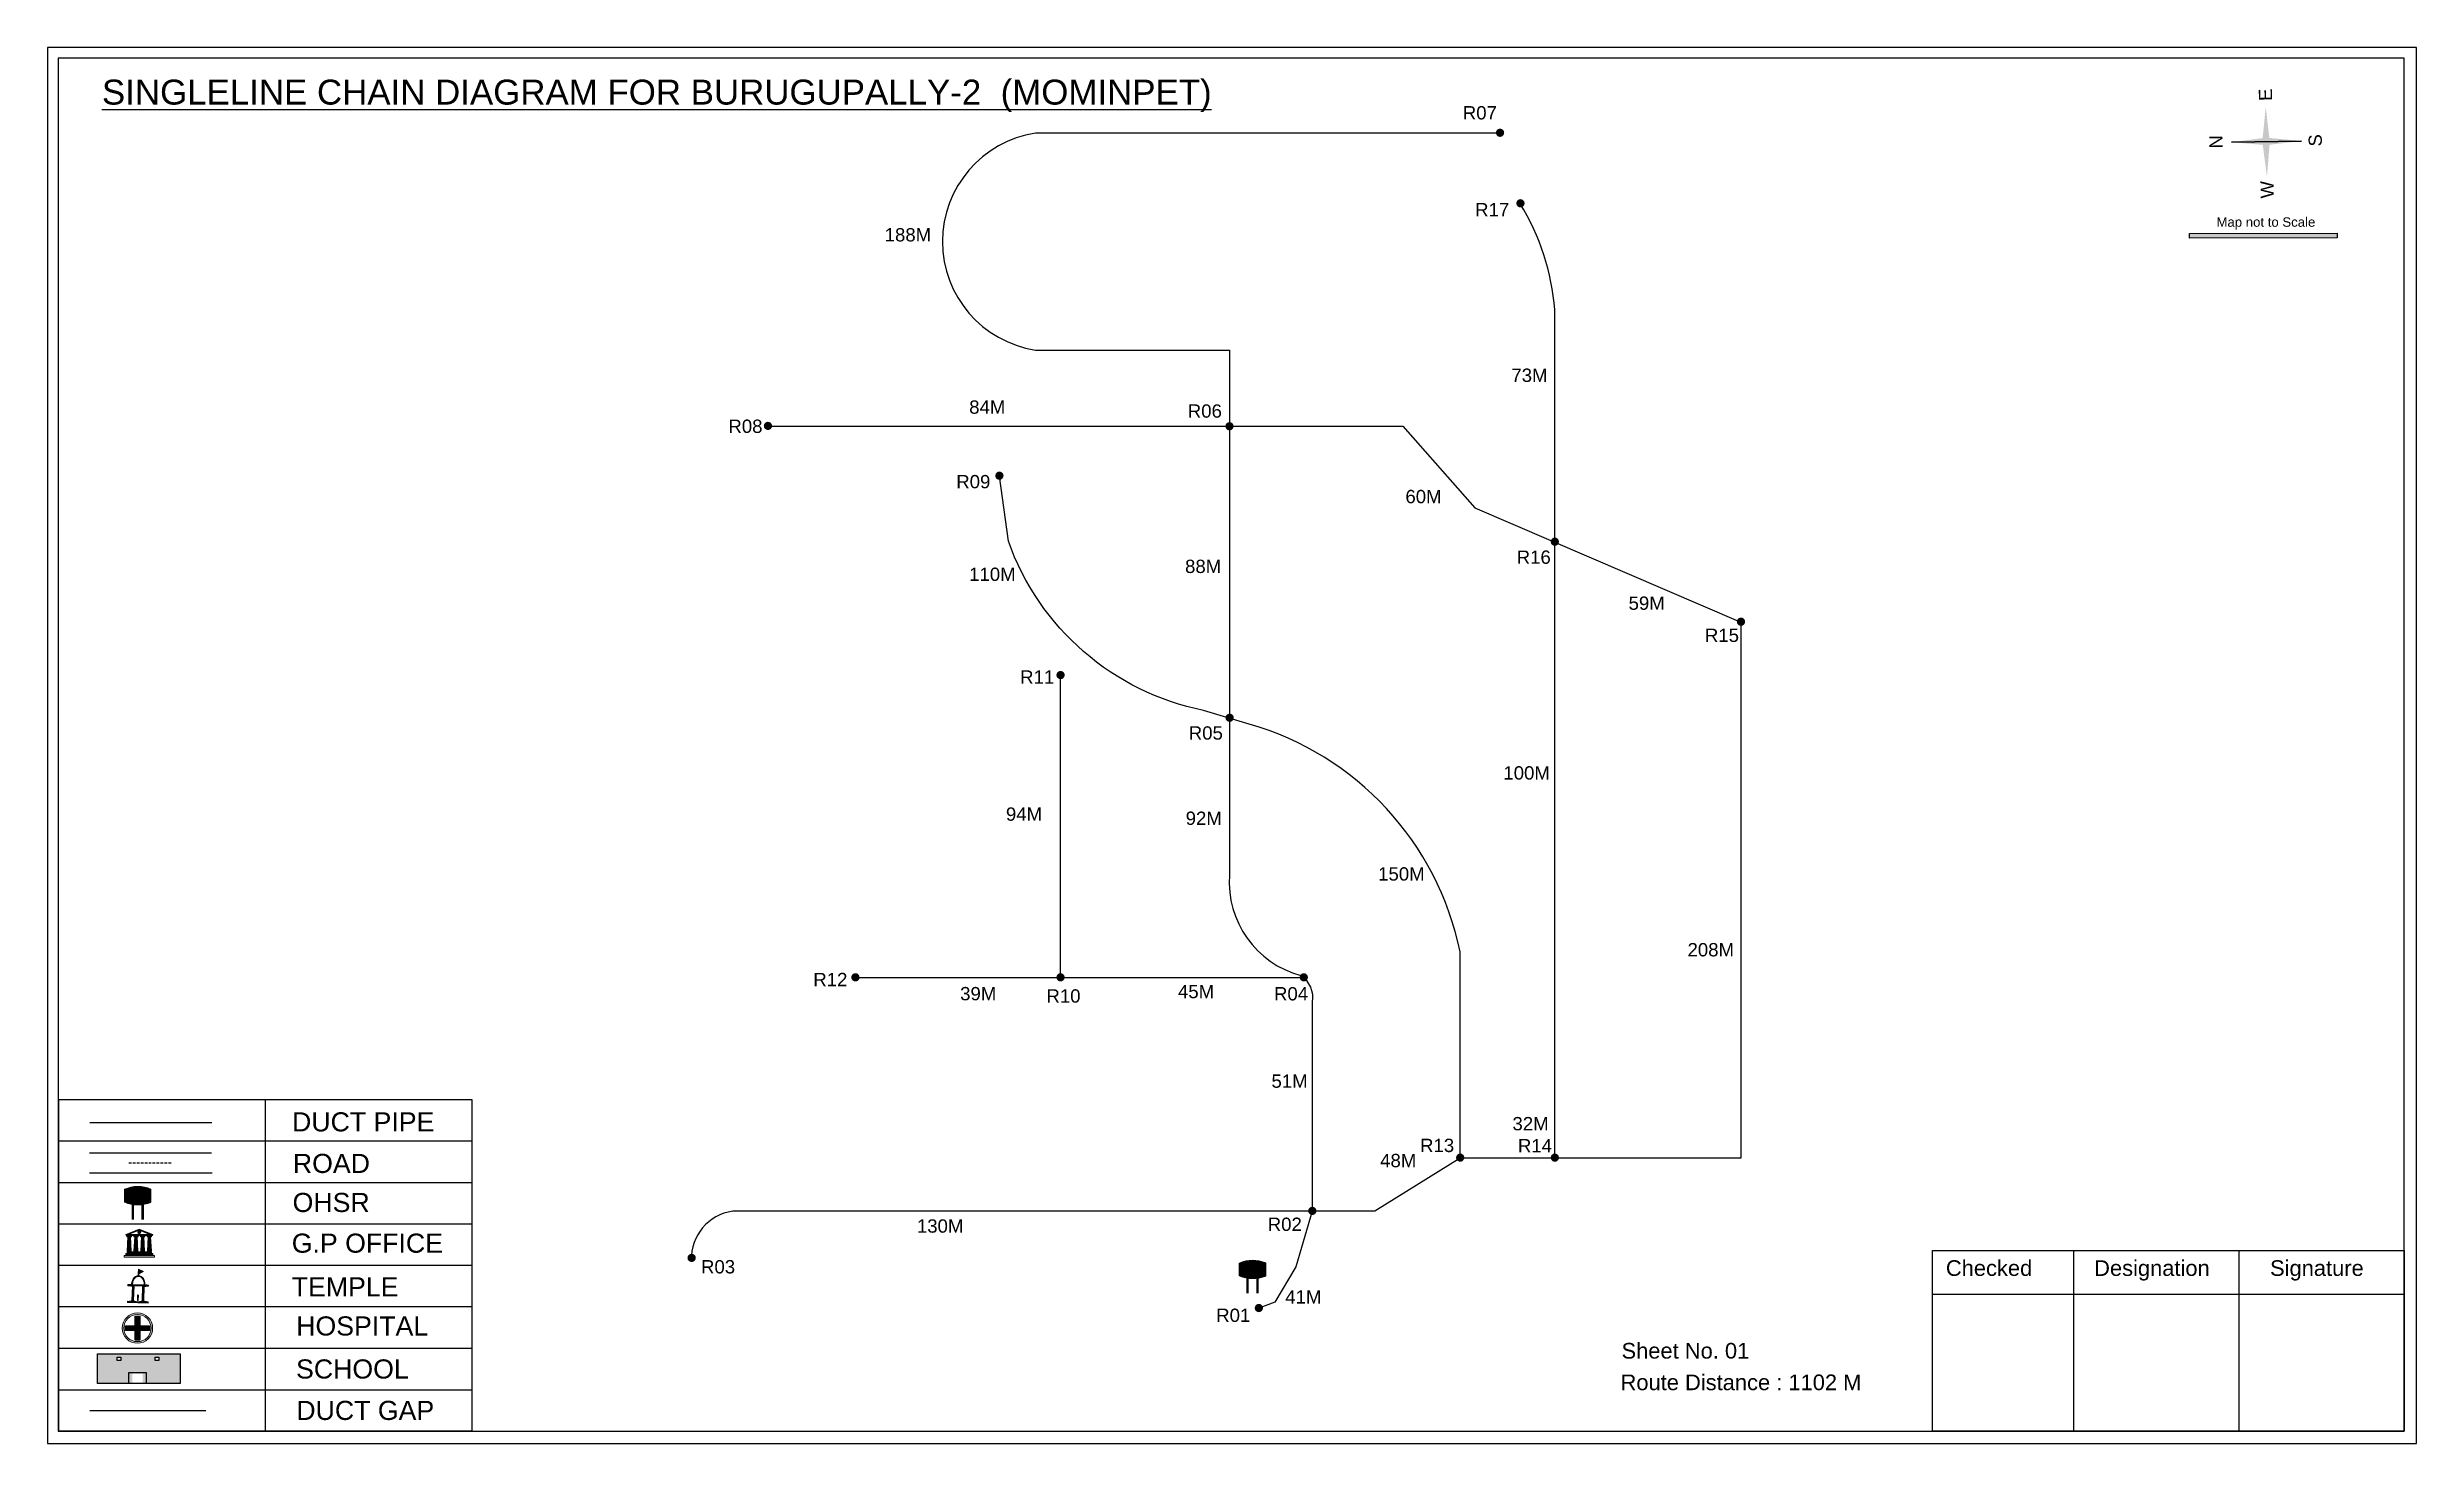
# Model space of a CAD drawing. Header units: inches. Extents: x 1684 to 5443, y 643 to 3286.
# Drawn here: x 1691 to 2581, y 2011 to 2535 of the extents above; entities that cross this region are included whole.
import ezdxf

# ---------------------------------------------------------------- set-up
doc = ezdxf.new("R2010")
doc.units = ezdxf.units.IN
doc.header["$MEASUREMENT"] = 0
doc.linetypes.add('DASHEDX2', pattern=[1.5, 1, -0.5])
for name, color, linetype in [('LANDMARK', 7, 'Continuous'), ('OHT', 7, 'Continuous'), ('pipe', 5, 'Continuous')]:
    doc.layers.add(name, color=color, linetype=linetype)
doc.styles.get("Standard").update_dxf_attribs({"font": 'arial.ttf'})

msp = doc.modelspace()

# ---------------------------------------------------------------- texts
at = {"color": 242, "true_color": 0xcd2027}
msp.add_text('%%USINGLELINE CHAIN DIAGRAM FOR BURUGUPALLY-2  (MOMINPET)', height=9.375, dxfattribs=at).set_placement((1711.08, 2513.58))
for s, p in [('E', (2526.44, 2514.98)), ('N', (2507.86, 2497.13)), ('S', (2545.14, 2497.88)), ('W', (2527.09, 2478.38))]:
    msp.add_text(s, height=4.95, rotation=91.00631).set_placement(p)
for s, height, p in [('R07', 5, (2222.37, 2508)), ('R17', 5, (2227, 2471.61)), ('188M', 5, (2005.15, 2462.17)), ('Map not to Scale', 3.5424, (2505.53, 2467.69)), ('73M', 5, (2240.62, 2409.41)), ('R08', 5, (1946.44, 2390.24)), ('84M', 5, (2036.91, 2397.45)), ('R06', 5, (2119.04, 2395.97)), ('R09', 5, (2032.05, 2369.44)), ('60M', 5, (2200.8, 2363.84)), ('88M', 5, (2118.01, 2337.62)), ('R16', 5, (2242.61, 2341.07)), ('110M', 5, (2036.88, 2334.64)), ('59M', 5, (2284.65, 2323.79)), ('R15', 5, (2313.32, 2311.72)), ('R11', 5, (2056.05, 2296.04)), ('R05', 5, (2119.41, 2275.02)), ('100M', 5, (2237.61, 2260.03)), ('94M', 5, (2050.71, 2244.55)), ('92M', 5, (2118.24, 2242.98)), ('150M', 5, (2190.55, 2222.07)), ('208M', 5, (2306.79, 2193.6)), ('R12', 5, (1978.34, 2182.4)), ('39M', 5, (2033.51, 2177.1)), ('R10', 5, (2065.93, 2176.23)), ('45M', 5, (2115.35, 2177.9)), ('R04', 5, (2151.43, 2177.06)), ('51M', 5, (2150.48, 2144.23)), ('DUCT PIPE', 7.178, (1782.5, 2127.85)), ('32M', 5, (2241.02, 2128.26)), ('ROAD ', 7.178, (1782.81, 2112.24)), ('48M', 5, (2191.3, 2114.41)), ('R13', 5, (2206.3, 2120.1)), ('R14', 5, (2243.08, 2119.99)), ('OHSR', 7.178, (1782.71, 2097.57)), ('130M', 5, (2017.26, 2089.81)), ('R02', 5, (2149.07, 2090.46)), ('G.P OFFICE', 7.178, (1782.39, 2082.28)), ('R03', 5, (1936.15, 2074.5)), ('Checked', 5.886, (2403.86, 2073.57)), ('Designation', 5.886, (2459.56, 2073.57)), ('Signature', 5.886, (2525.66, 2073.57)), ('TEMPLE', 7.178, (1782.38, 2065.87)), ('41M', 5, (2155.67, 2063.18)), ('HOSPITAL', 7.178, (1784.06, 2051.18)), ('R01', 5, (2129.72, 2056.28)), ('Sheet No. 01', 5.886, (2282, 2042.51)), ('SCHOOL', 7.178, (1784, 2035.02)), ('Route Distance : 1102 M', 5.886, (2281.63, 2030.64)), ('DUCT GAP', 7.178, (1784.11, 2019.46))]:
    msp.add_text(s, height=height).set_placement(p)

# ---------------------------------------------------------------- blocks, each defined once
blk = doc.blocks.new('OHT')
at = {"linetype": 'Continuous', "lineweight": 0, "true_color": 0x0ffffc}
blk.add_hatch(color=4, dxfattribs=at).paths.add_polyline_path([(0.012, 1), (0, 1, 0.101323), (-0.4, 0.916), (-0.4, 0.525, 0.194075), (0.399, 0.521), (0.399, 0.921, 0.097877)])
at = {"color": 4, "linetype": 'Continuous', "lineweight": 0, "true_color": 0x0ffffc, "flags": 128}
for points in [[(-0.4, 0.525), (-0.4, 0.916)], [(0.399, 0.521), (0.399, 0.921)]]:
    blk.add_lwpolyline(points, dxfattribs=at)
at = {"color": 4, "linetype": 'Continuous', "lineweight": 0, "true_color": 0x0ffffc, "const_width": 0.075, "flags": 128}
for points in [[(-0.15, 0), (-0.15, 0.475)], [(0.15, 0), (0.15, 0.473)]]:
    blk.add_lwpolyline(points, dxfattribs=at)
at = {"color": 4, "linetype": 'Continuous', "lineweight": 0, "true_color": 0x0ffffc}
for centre, radius, start, end in [((0.006, -0.019), 1.019, 67.31091, 113.47108), ((0.004, 1.513), 1.068, 247.76824, 291.70073)]:
    blk.add_arc(centre, radius, start, end, dxfattribs=at)
blk = doc.blocks.new('Government_Office')
at = {"linetype": 'Continuous', "lineweight": 0, "true_color": 0xff0000}
h = blk.add_hatch(color=1, dxfattribs=at)
h.paths.add_polyline_path([(0.44, 0.72), (0.45, 0.75), (0, 0.93), (-0.45, 0.75), (-0.44, 0.72)])
h.paths.add_polyline_path([(0.355, 0.75), (-0.355, 0.75), (0, 0.9)], flags=16)
h.paths.add_polyline_path([(0, 0.778, -1), (0, 0.872, -1)], flags=0)
h = blk.add_hatch(color=1, dxfattribs=at)
edge = h.paths.add_edge_path()
edge.add_arc((0, 0.825), 0.0467, 90, 270)
edge.add_arc((0, 0.825), 0.0467, 270, 450)
for points in [[(-0.5, 0.05), (0.5, 0.05), (0.5, 0), (-0.5, 0)], [(-0.45, 0.075), (-0.45, 0.12), (0.45, 0.12), (0.45, 0.075)], [(-0.4, 0.14), (-0.4, 0.18), (0.4, 0.18), (0.4, 0.14)]]:
    blk.add_hatch(color=1, dxfattribs=at).paths.add_polyline_path(points)
h = blk.add_hatch(color=1, dxfattribs=at)
edge = h.paths.add_edge_path()
edge.add_line((-0.27, 0.195), (-0.295, 0.675))
edge.add_line((-0.295, 0.675), (-0.29, 0.675))
edge.add_arc((-0.278, 0.688), 0.0176, 225.30401, 441.56588)
edge.add_line((-0.275, 0.705), (-0.395, 0.705))
edge.add_arc((-0.392, 0.688), 0.0176, 98.43412, 314.69599)
edge.add_line((-0.38, 0.675), (-0.375, 0.675))
edge.add_line((-0.375, 0.675), (-0.4, 0.195))
edge.add_line((-0.4, 0.195), (-0.27, 0.195))
h = blk.add_hatch(color=1, dxfattribs=at)
edge = h.paths.add_edge_path()
edge.add_line((-0.047, 0.195), (-0.072, 0.675))
edge.add_line((-0.072, 0.675), (-0.067, 0.675))
edge.add_arc((-0.054, 0.688), 0.0176, 225.30401, 441.56588)
edge.add_line((-0.052, 0.705), (-0.172, 0.705))
edge.add_arc((-0.169, 0.688), 0.0176, 98.43412, 314.69599)
edge.add_line((-0.157, 0.675), (-0.152, 0.675))
edge.add_line((-0.152, 0.675), (-0.177, 0.195))
edge.add_line((-0.177, 0.195), (-0.047, 0.195))
h = blk.add_hatch(color=1, dxfattribs=at)
edge = h.paths.add_edge_path()
edge.add_line((0.177, 0.195), (0.152, 0.675))
edge.add_line((0.152, 0.675), (0.157, 0.675))
edge.add_arc((0.169, 0.688), 0.0176, 225.30401, 441.56588)
edge.add_line((0.172, 0.705), (0.052, 0.705))
edge.add_arc((0.054, 0.688), 0.0176, 98.43412, 314.69599)
edge.add_line((0.067, 0.675), (0.072, 0.675))
edge.add_line((0.072, 0.675), (0.047, 0.195))
edge.add_line((0.047, 0.195), (0.177, 0.195))
h = blk.add_hatch(color=1, dxfattribs=at)
edge = h.paths.add_edge_path()
edge.add_line((0.4, 0.195), (0.375, 0.675))
edge.add_line((0.375, 0.675), (0.38, 0.675))
edge.add_arc((0.392, 0.688), 0.0176, 225.30401, 441.56588)
edge.add_line((0.395, 0.705), (0.275, 0.705))
edge.add_arc((0.278, 0.688), 0.0176, 98.43412, 314.69599)
edge.add_line((0.29, 0.675), (0.295, 0.675))
edge.add_line((0.295, 0.675), (0.27, 0.195))
edge.add_line((0.27, 0.195), (0.4, 0.195))
at = {"color": 1, "linetype": 'Continuous', "lineweight": 0, "true_color": 0xff0000, "flags": 128}
for points in [[(-0.45, 0.75), (-0.44, 0.72), (0.44, 0.72), (0.45, 0.75), (0, 0.93)], [(-0.355, 0.75), (0.355, 0.75), (0, 0.9)], [(-0.5, 0.05), (0.5, 0.05), (0.5, 0), (-0.5, 0)], [(-0.45, 0.075), (-0.45, 0.12), (0.45, 0.12), (0.45, 0.075)], [(-0.4, 0.14), (-0.4, 0.18), (0.4, 0.18), (0.4, 0.14)]]:
    blk.add_lwpolyline(points, close=True, dxfattribs=at)
for points in [[(0, 0.872, 1), (0, 0.778, 1)], [(-0.27, 0.195), (-0.295, 0.675), (-0.29, 0.675, 1.379694), (-0.275, 0.705), (-0.395, 0.705, 1.379694), (-0.38, 0.675), (-0.375, 0.675), (-0.4, 0.195)], [(-0.047, 0.195), (-0.072, 0.675), (-0.067, 0.675, 1.379694), (-0.052, 0.705), (-0.172, 0.705, 1.379694), (-0.157, 0.675), (-0.152, 0.675), (-0.177, 0.195)], [(0.177, 0.195), (0.152, 0.675), (0.157, 0.675, 1.379694), (0.172, 0.705), (0.052, 0.705, 1.379694), (0.067, 0.675), (0.072, 0.675), (0.047, 0.195)], [(0.4, 0.195), (0.375, 0.675), (0.38, 0.675, 1.379694), (0.395, 0.705), (0.275, 0.705, 1.379694), (0.29, 0.675), (0.295, 0.675), (0.27, 0.195)]]:
    blk.add_lwpolyline(points, format="xyb", close=True, dxfattribs=at)
blk = doc.blocks.new('Temple')
at = {"linetype": 'Continuous', "lineweight": 0, "true_color": 0xff0000}
h = blk.add_hatch(color=1, dxfattribs=at)
edge = h.paths.add_edge_path()
edge.add_line((0.175, 0.49), (0.225, 0.49))
edge.add_line((0.225, 0.49), (0.225, 0.497))
edge.add_line((0.225, 0.497), (0.307, 0.497))
edge.add_line((0.307, 0.497), (0.307, 0.533))
edge.add_line((0.307, 0.533), (0.257, 0.533))
edge.add_line((0.257, 0.533), (0.257, 0.54))
edge.add_line((0.257, 0.54), (0.2, 0.54))
edge.add_spline(control_points=[(0.2, 0.54), (0.2, 0.589), (0.19, 0.638), (0.142, 0.743), (0.092, 0.79), (0.027, 0.805), (0.02, 0.806), (0.012, 0.806)], knot_values=[4.712389, 4.712389, 4.712389, 4.712389, 5.278166, 5.278166, 6.117402, 6.117402, 6.223801, 6.223801, 6.223801, 6.223801], degree=3, periodic=0)
edge.add_line((0.012, 0.806), (0.012, 0.79))
edge.add_line((0.012, 0.79), (-0.012, 0.79))
edge.add_line((-0.012, 0.79), (-0.012, 0.806))
edge.add_spline(control_points=[(-0.012, 0.806), (-0.055, 0.802), (-0.096, 0.781), (-0.171, 0.699), (-0.197, 0.628), (-0.2, 0.55), (-0.2, 0.545), (-0.2, 0.54)], knot_values=[6.343965, 6.343965, 6.343965, 6.343965, 6.956638, 6.956638, 7.795874, 7.795874, 7.853982, 7.853982, 7.853982, 7.853982], degree=3, periodic=0)
edge.add_line((-0.2, 0.54), (-0.257, 0.54))
edge.add_line((-0.257, 0.54), (-0.257, 0.533))
edge.add_line((-0.257, 0.533), (-0.307, 0.533))
edge.add_line((-0.307, 0.533), (-0.307, 0.497))
edge.add_line((-0.307, 0.497), (-0.225, 0.497))
edge.add_line((-0.225, 0.497), (-0.225, 0.49))
edge.add_line((-0.225, 0.49), (-0.175, 0.49))
edge.add_line((-0.175, 0.49), (-0.175, 0.07))
edge.add_arc((-0.205, 0.07), 0.03, -90, 0, ccw=False)
edge.add_line((-0.205, 0.04), (-0.257, 0.04))
edge.add_line((-0.257, 0.04), (-0.257, 0.033))
edge.add_line((-0.257, 0.033), (-0.307, 0.033))
edge.add_line((-0.307, 0.033), (-0.307, 0))
edge.add_line((-0.307, 0), (0.307, 0))
edge.add_line((0.307, 0), (0.307, 0.033))
edge.add_line((0.307, 0.033), (0.257, 0.033))
edge.add_line((0.257, 0.033), (0.257, 0.04))
edge.add_line((0.257, 0.04), (0.205, 0.04))
edge.add_arc((0.205, 0.07), 0.03, 180, 270, ccw=False)
edge.add_line((0.175, 0.07), (0.175, 0.49))
h.paths.add_polyline_path([(0.125, 0.07, -0.414214), (0.095, 0.04), (0.05, 0.04), (0.05, 0.033), (-0.05, 0.033), (-0.05, 0.04), (-0.095, 0.04, -0.414214), (-0.125, 0.07), (-0.125, 0.497), (0.125, 0.497)], flags=16)
edge = h.paths.add_edge_path(flags=16)
edge.add_ellipse((0, 0.54), major_axis=(0, 0.242), ratio=0.722808, start_angle=270, end_angle=450, ccw=False)
edge.add_line((0.175, 0.54), (-0.175, 0.54))
h.paths.add_polyline_path([(0.012, 0.23), (0.012, 0.07), (-0.012, 0.07), (-0.012, 0.23)], flags=0)
h = blk.add_hatch(color=1, dxfattribs=at)
edge = h.paths.add_edge_path()
edge.add_line((0.012, 0.857), (0, 0.85))
edge.add_line((0, 0.85), (-0.003, 0.925))
edge.add_line((-0.003, 0.925), (-0.012, 0.925))
edge.add_line((-0.012, 0.925), (-0.012, 0.806))
edge.add_spline(control_points=[(-0.012, 0.806), (-0.004, 0.807), (0.004, 0.807), (0.012, 0.806)], knot_values=[6.223801, 6.223801, 6.223801, 6.223801, 6.343965, 6.343965, 6.343965, 6.343965], degree=3, periodic=0)
edge.add_line((0.012, 0.806), (0.012, 0.857))
h = blk.add_hatch(color=1, dxfattribs=at)
edge = h.paths.add_edge_path()
edge.add_line((0.012, 0.79), (0.012, 0.806))
edge.add_spline(control_points=[(0.012, 0.806), (0.004, 0.807), (-0.004, 0.807), (-0.012, 0.806)], knot_values=[6.223801, 6.223801, 6.223801, 6.223801, 6.343965, 6.343965, 6.343965, 6.343965], degree=3, periodic=0)
edge.add_line((-0.012, 0.806), (-0.012, 0.79))
edge.add_line((-0.012, 0.79), (0.012, 0.79))
at = {"linetype": 'Continuous', "lineweight": 0, "true_color": 0xe66000}
blk.add_hatch(color=32, dxfattribs=at).paths.add_polyline_path([(-0.006, 1), (0.147, 0.931), (0, 0.85)])
at = {"color": 1, "linetype": 'Continuous', "lineweight": 0, "true_color": 0xff0000, "flags": 128}
for points in [[(0.012, 0.925), (-0.012, 0.925), (-0.012, 0.79), (0.012, 0.79)], [(0.012, 0.23), (-0.012, 0.23), (-0.012, 0.07), (0.012, 0.07)]]:
    blk.add_lwpolyline(points, close=True, dxfattribs=at)
at = {"color": 32, "linetype": 'Continuous', "lineweight": 0, "true_color": 0xe66000, "flags": 128}
blk.add_lwpolyline([(-0.006, 1), (0.147, 0.931), (0, 0.85), (-0.006, 1)], dxfattribs=at)
at = {"color": 1, "linetype": 'Continuous', "lineweight": 0, "true_color": 0xff0000, "flags": 128}
blk.add_lwpolyline([(0.2, 0.54), (0.257, 0.54), (0.257, 0.533), (0.307, 0.533), (0.307, 0.497), (0.225, 0.497), (0.225, 0.49), (0.175, 0.49), (0.175, 0.07, 0.414214), (0.205, 0.04), (0.257, 0.04), (0.257, 0.033), (0.307, 0.033), (0.307, 0), (-0.307, 0), (-0.307, 0.033), (-0.257, 0.033), (-0.257, 0.04), (-0.205, 0.04, 0.414214), (-0.175, 0.07), (-0.175, 0.49), (-0.225, 0.49), (-0.225, 0.497), (-0.307, 0.497), (-0.307, 0.533), (-0.257, 0.533), (-0.257, 0.54), (-0.2, 0.54)], format="xyb", dxfattribs=at)
blk.add_lwpolyline([(-0.175, 0.54), (0.175, 0.54)], dxfattribs=at)
blk.add_lwpolyline([(0.125, 0.497), (0.125, 0.07, -0.414214), (0.095, 0.04), (0.05, 0.04), (0.05, 0.033), (-0.05, 0.033), (-0.05, 0.04), (-0.095, 0.04, -0.414214), (-0.125, 0.07), (-0.125, 0.497)], format="xyb", close=True, dxfattribs=at)
at = {"color": 1, "linetype": 'Continuous', "lineweight": 0, "true_color": 0xff0000}
blk.add_ellipse((0, 0.54), major_axis=(0, 0.242), ratio=0.722808, start_param=4.712389, end_param=7.853982, dxfattribs=at)
blk.add_open_spline([(0.2, 0.54), (0.2, 0.589), (0.19, 0.638), (0.142, 0.743), (0.092, 0.79), (-0.023, 0.816), (-0.085, 0.794), (-0.171, 0.699), (-0.197, 0.628), (-0.2, 0.55), (-0.2, 0.545), (-0.2, 0.54)], degree=3, knots=[4.712389, 4.712389, 4.712389, 4.712389, 5.278166, 5.278166, 6.117402, 6.117402, 6.956638, 6.956638, 7.795874, 7.795874, 7.853982, 7.853982, 7.853982, 7.853982], dxfattribs=at)
blk = doc.blocks.new('*U11')
at = {"color": 0, "linetype": 'DASHEDX2', "transparency": 16777216}
blk.add_line((-8.22, 0), (8.01, 0), dxfattribs=at)
blk = doc.blocks.new('Hospital')
at = {"linetype": 'Continuous', "lineweight": 0, "true_color": 0x000000}
h = blk.add_hatch(color=18, dxfattribs=at)
h.paths.add_polyline_path([(-0.5, 0, 1), (0.5, 0, 1)])
h.paths.add_polyline_path([(0.446, 0, -1), (-0.446, 0, -1)], flags=16)
at = {"linetype": 'Continuous', "true_color": 0xff0000}
blk.add_hatch(color=1, dxfattribs=at).paths.add_polyline_path([(-0.394, 0.08), (-0.08, 0.08), (-0.08, 0.394), (0.08, 0.394), (0.08, 0.08), (0.394, 0.08), (0.394, -0.08), (0.08, -0.08), (0.08, -0.394), (-0.08, -0.394), (-0.08, -0.08), (-0.394, -0.08)])
at = {"color": 1, "linetype": 'Continuous', "true_color": 0xff0000, "flags": 128}
blk.add_lwpolyline([(-0.394, 0.08), (-0.08, 0.08), (-0.08, 0.394), (0.08, 0.394), (0.08, 0.08), (0.394, 0.08), (0.394, -0.08), (0.08, -0.08), (0.08, -0.394), (-0.08, -0.394), (-0.08, -0.08), (-0.394, -0.08)], close=True, dxfattribs=at)
at = {"color": 18, "linetype": 'Continuous', "lineweight": 0, "true_color": 0x000000}
for radius in [0.5, 0.446]:
    blk.add_circle((0, 0), radius, dxfattribs=at)

# ---------------------------------------------------------------- hatches: boundary and pattern name
at = {"ltscale": 0.5}
h = msp.add_hatch(color=5, dxfattribs=at)
h.dxf.hatch_style = 1
h.paths.add_polyline_path([(2237.92, 2502.99, 1), (2234.8, 2502.99, 1)])
h = msp.add_hatch(color=5, dxfattribs=at)
h.dxf.hatch_style = 1
h.paths.add_polyline_path([(2245.59, 2476.5, 1), (2242.47, 2476.5, 1)])
at = {"true_color": 0x0093dd}
h = msp.add_hatch(color=142, dxfattribs=at)
h.dxf.hatch_style = 1
h.paths.add_polyline_path([(2495.35, 2465.18), (2495.35, 2463.34), (2550.86, 2463.47), (2550.86, 2465.31)])
at = {"ltscale": 0.5}
h = msp.add_hatch(color=5, dxfattribs=at)
h.dxf.hatch_style = 1
h.paths.add_polyline_path([(1962.86, 2392.88, 1), (1959.74, 2392.88, 1)])
h = msp.add_hatch(color=5, dxfattribs=at)
h.dxf.hatch_style = 1
h.paths.add_polyline_path([(2136.27, 2392.74, 1), (2133.15, 2392.74, 1)])
h = msp.add_hatch(color=5, dxfattribs=at)
h.dxf.hatch_style = 1
h.paths.add_polyline_path([(2049.83, 2374.16, 1), (2046.71, 2374.16, 1)])
h = msp.add_hatch(color=5, dxfattribs=at)
h.dxf.hatch_style = 1
h.paths.add_polyline_path([(2258.5, 2349.38, 1), (2255.38, 2349.38, 1)])
h = msp.add_hatch(color=5, dxfattribs=at)
h.dxf.hatch_style = 1
h.paths.add_polyline_path([(2328.44, 2319.32, 1), (2325.32, 2319.32, 1)])
h = msp.add_hatch(color=5, dxfattribs=at)
h.dxf.hatch_style = 1
h.paths.add_polyline_path([(2072.79, 2299.28, 1), (2069.67, 2299.28, 1)])
h = msp.add_hatch(color=5, dxfattribs=at)
h.dxf.hatch_style = 1
h.paths.add_polyline_path([(2136.33, 2283.24, 1), (2133.21, 2283.24, 1)])
h = msp.add_hatch(color=5, dxfattribs=at)
h.dxf.hatch_style = 1
h.paths.add_polyline_path([(1995.72, 2185.73, 1), (1992.6, 2185.73, 1)])
h = msp.add_hatch(color=5, dxfattribs=at)
h.dxf.hatch_style = 1
h.paths.add_polyline_path([(2072.79, 2185.73, 1), (2069.67, 2185.73, 1)])
h = msp.add_hatch(color=5, dxfattribs=at)
h.dxf.hatch_style = 1
h.paths.add_polyline_path([(2164.19, 2185.73, 1), (2161.07, 2185.73, 1)])
h = msp.add_hatch(color=5, dxfattribs=at)
h.dxf.hatch_style = 1
h.paths.add_polyline_path([(2222.94, 2118, 1), (2219.83, 2118, 1)])
h = msp.add_hatch(color=5, dxfattribs=at)
h.dxf.hatch_style = 1
h.paths.add_polyline_path([(2258.5, 2118, 1), (2255.38, 2118, 1)])
h = msp.add_hatch(color=5, dxfattribs=at)
h.dxf.hatch_style = 1
h.paths.add_polyline_path([(2167.39, 2098, 1), (2164.27, 2098, 1)])
h = msp.add_hatch(color=5, dxfattribs=at)
h.dxf.hatch_style = 1
h.paths.add_polyline_path([(1934.19, 2080.34, 1), (1931.07, 2080.34, 1)])
h = msp.add_hatch(color=5, dxfattribs=at)
h.dxf.hatch_style = 1
h.paths.add_polyline_path([(2147.29, 2061.5, 1), (2144.18, 2061.5, 1)])
at = {"true_color": 0xc8c92d}
h = msp.add_hatch(color=52, dxfattribs=at)
h.dxf.hatch_style = 1
h.paths.add_polyline_path([(1715.54, 2044.25), (1709.38, 2044.25), (1709.38, 2033.16), (1715.54, 2033.16)])
h.paths.add_polyline_path([(1740.39, 2044.25), (1734.23, 2044.25), (1734.23, 2033.16), (1740.39, 2033.16)])
at = {"true_color": 0x293189}
h = msp.add_hatch(color=177, dxfattribs=at)
h.dxf.hatch_style = 1
h.paths.add_polyline_path([(1734.23, 2044.25), (1715.54, 2044.25), (1715.54, 2033.16), (1722.55, 2033.16), (1722.55, 2036.8), (1726.41, 2036.8), (1726.41, 2033.16), (1734.23, 2033.16)])
h.paths.add_polyline_path([(1718.21, 2041.78), (1716.84, 2041.78), (1716.84, 2043.05), (1718.21, 2043.05)], flags=16)
h.paths.add_polyline_path([(1731.09, 2041.78), (1731.09, 2043.05), (1732.46, 2043.05), (1732.46, 2041.78)], flags=16)

# ---------------------------------------------------------------- linework, layer by layer
for p, q in [((2537.42, 2499.89), (2511.12, 2499.43)), ((2511.12, 2499.43), (2537.42, 2499.89)), ((2537.42, 2499.89), (2511.12, 2499.43)), ((2524.29, 2499.66), (2537.42, 2499.89)), ((1694.7, 2139.69), (1694.7, 2016.47)), ((1772.46, 2139.69), (1772.46, 2015.26)), ((1850.23, 2124.14), (1694.7, 2124.14)), ((1706.35, 2119.84), (1752.24, 2119.84)), ((1706.35, 2112.32), (1752.47, 2112.32)), ((1850.23, 2108.58), (1694.7, 2108.58)), ((1850.23, 2093.03), (1694.7, 2093.03)), ((1850.23, 2077.48), (1694.7, 2077.48)), ((1850.23, 2061.92), (1694.7, 2061.92)), ((1694.7, 2046.37), (1850.23, 2046.37)), ((1694.7, 2030.82), (1850.23, 2030.82)), ((1694.69, 2016.24), (1694.69, 2015.28)), ((1694.7, 2016.47), (1694.7, 2015.26)), ((1850.23, 2015.26), (1694.7, 2015.26))]:
    msp.add_line(p, q)
at = {"color": 1}
msp.add_line((2511.12, 2499.43), (2524.28, 2499.66), dxfattribs=at)
at = {"color": 242, "true_color": 0xcd2027}
for p, q in [((2451.75, 2083.11), (2451.75, 2015.22)), ((2513.96, 2083.11), (2513.96, 2015.22)), ((2398.79, 2066.67), (2576.01, 2066.67))]:
    msp.add_line(p, q, dxfattribs=at)
for points in [[(1690.58, 2535.07), (1690.58, 2010.57), (2580.72, 2010.57), (2580.72, 2535.07)], [(1694.69, 2531.05), (1694.69, 2015.28), (2576.01, 2015.28), (2576.01, 2531.05)], [(1740.46, 2044.25), (1740.46, 2033.16), (1709.38, 2033.16), (1709.38, 2044.25)], [(1718.21, 2043.05), (1718.21, 2041.78), (1716.84, 2041.78), (1716.84, 2043.05)], [(1731.09, 2041.78), (1731.09, 2043.05), (1732.46, 2043.05), (1732.46, 2041.78)]]:
    msp.add_lwpolyline(points, close=True)
at = {"color": 142, "true_color": 0x0093dd}
msp.add_lwpolyline([(2550.86, 2463.47), (2495.35, 2463.34), (2495.35, 2465.18), (2550.86, 2465.31), (2550.86, 2463.47)], dxfattribs=at)
for points in [[(1850.23, 2015.26), (1850.23, 2139.69), (1694.7, 2139.69)], [(1721.22, 2033.16), (1721.22, 2037.27), (1727.74, 2037.27), (1727.74, 2033.16)]]:
    msp.add_lwpolyline(points)
at = {"color": 242, "true_color": 0xcd2027}
msp.add_lwpolyline([(2576.01, 2015.22), (2398.79, 2015.22), (2398.79, 2083.11), (2576.01, 2083.11)], close=True, dxfattribs=at)
for points in [[(2525.56, 2499.69), (2522.75, 2499.64), (2524.04, 2512.81)], [(2525.56, 2499.69), (2522.75, 2499.64), (2524.04, 2512.81)], [(2525.57, 2499.69), (2522.75, 2499.64), (2524.5, 2486.51)], [(2525.57, 2499.69), (2522.75, 2499.64), (2524.5, 2486.51)], [(2524.3, 2498.36), (2524.25, 2501.18), (2537.42, 2499.89)], [(2524.3, 2498.36), (2524.25, 2501.18), (2537.42, 2499.89)]]:
    msp.add_solid(points)
at = {"color": 1}
msp.add_solid([(2524.3, 2498.36), (2524.25, 2501.18), (2511.12, 2499.43)], dxfattribs=at)
msp.add_solid([(2524.3, 2498.36), (2524.25, 2501.18), (2511.12, 2499.43)], dxfattribs=at)
at = {"layer": 'OHT', "color": 5}
msp.add_line((1706.52, 2131.22), (1752.41, 2131.22), dxfattribs=at)
at = {"layer": 'OHT', "color": 1}
msp.add_line((1706.52, 2023.04), (1750.11, 2023.04), dxfattribs=at)
at = {"layer": 'pipe'}
for points in [[(2236.36, 2502.85), (2061.83, 2502.85, 0.857769), (2061.83, 2421.37), (2134.71, 2421.37), (2134.71, 2392.74)], [(2256.88, 2117.85), (2256.88, 2365.43), (2256.88, 2436.42, 0.118238), (2243.97, 2476.35)], [(2221.33, 2117.85), (2221.33, 2195.3, 0.279298), (2142.13, 2280.89), (2124.96, 2285.99, -0.263779), (2051.62, 2349.61), (2048.27, 2374.02)], [(2134.71, 2285.13), (2134.71, 2224.2, 0.359713), (2161.49, 2186.41, -0.296392), (2165.77, 2176.5), (2165.77, 2097.85)], [(2221.33, 2117.85), (2189.37, 2097.85), (1948.06, 2097.85, 0.387932), (1932.58, 2079.49)]]:
    msp.add_lwpolyline(points, format="xyb", dxfattribs=at)
for points in [[(1961.24, 2392.74), (2127.69, 2392.74), (2148.71, 2392.74)], [(2134.71, 2392.74), (2134.71, 2283.09)], [(2148.71, 2392.74), (2199.78, 2392.74), (2226.83, 2362.16)], [(2226.83, 2362.16), (2326.82, 2319.18), (2326.82, 2117.85), (2221.33, 2117.85)], [(2071.17, 2185.58), (2071.17, 2299.19)], [(2162.57, 2185.58), (1994.1, 2185.58)], [(2165.77, 2097.85), (2159.6, 2076.99), (2151.69, 2063.69), (2145.54, 2061.3)]]:
    msp.add_lwpolyline(points, dxfattribs=at)

# ---------------------------------------------------------------- block references
at = {"linetype": 'DASHEDX2'}
msp.add_blockref('*U11', (1729.35, 2116.08), dxfattribs=at)
at = {"layer": 'LANDMARK'}
for name, p, xscale, yscale, zscale in [('Government_Office', (1725.11, 2080.62), 11.32114773247135, 11.32114773247135, 11.32114773247135), ('Hospital', (1724.42, 2053.96), 11.41772014427468, 11.41772014427468, 11.41772014427468)]:
    msp.add_blockref(name, p, dxfattribs=dict(at, xscale=xscale, yscale=yscale, zscale=zscale))
at = {"layer": 'LANDMARK', "xscale": 12.62452535729322, "yscale": 12.62452535729322, "zscale": 12.62452535729322, "rotation": 358.3713438591284}
msp.add_blockref('Temple', (1724.54, 2063.49), dxfattribs=at)
at = {"layer": 'OHT', "xscale": 12.45189723782068, "yscale": 12.45189723782068, "zscale": 12.45189723782068}
for p in [(1724.52, 2094.72), (2143.36, 2067.01)]:
    msp.add_blockref('OHT', p, dxfattribs=at)

msp.set_redraw_order([(e.dxf.handle, doc.entitydb.next_handle()) for e in msp.query("TEXT MTEXT ATTDEF DIMENSION ARC_DIMENSION")])  # texts and dimensions are drawn at this point

doc.saveas('drawing.dxf')
